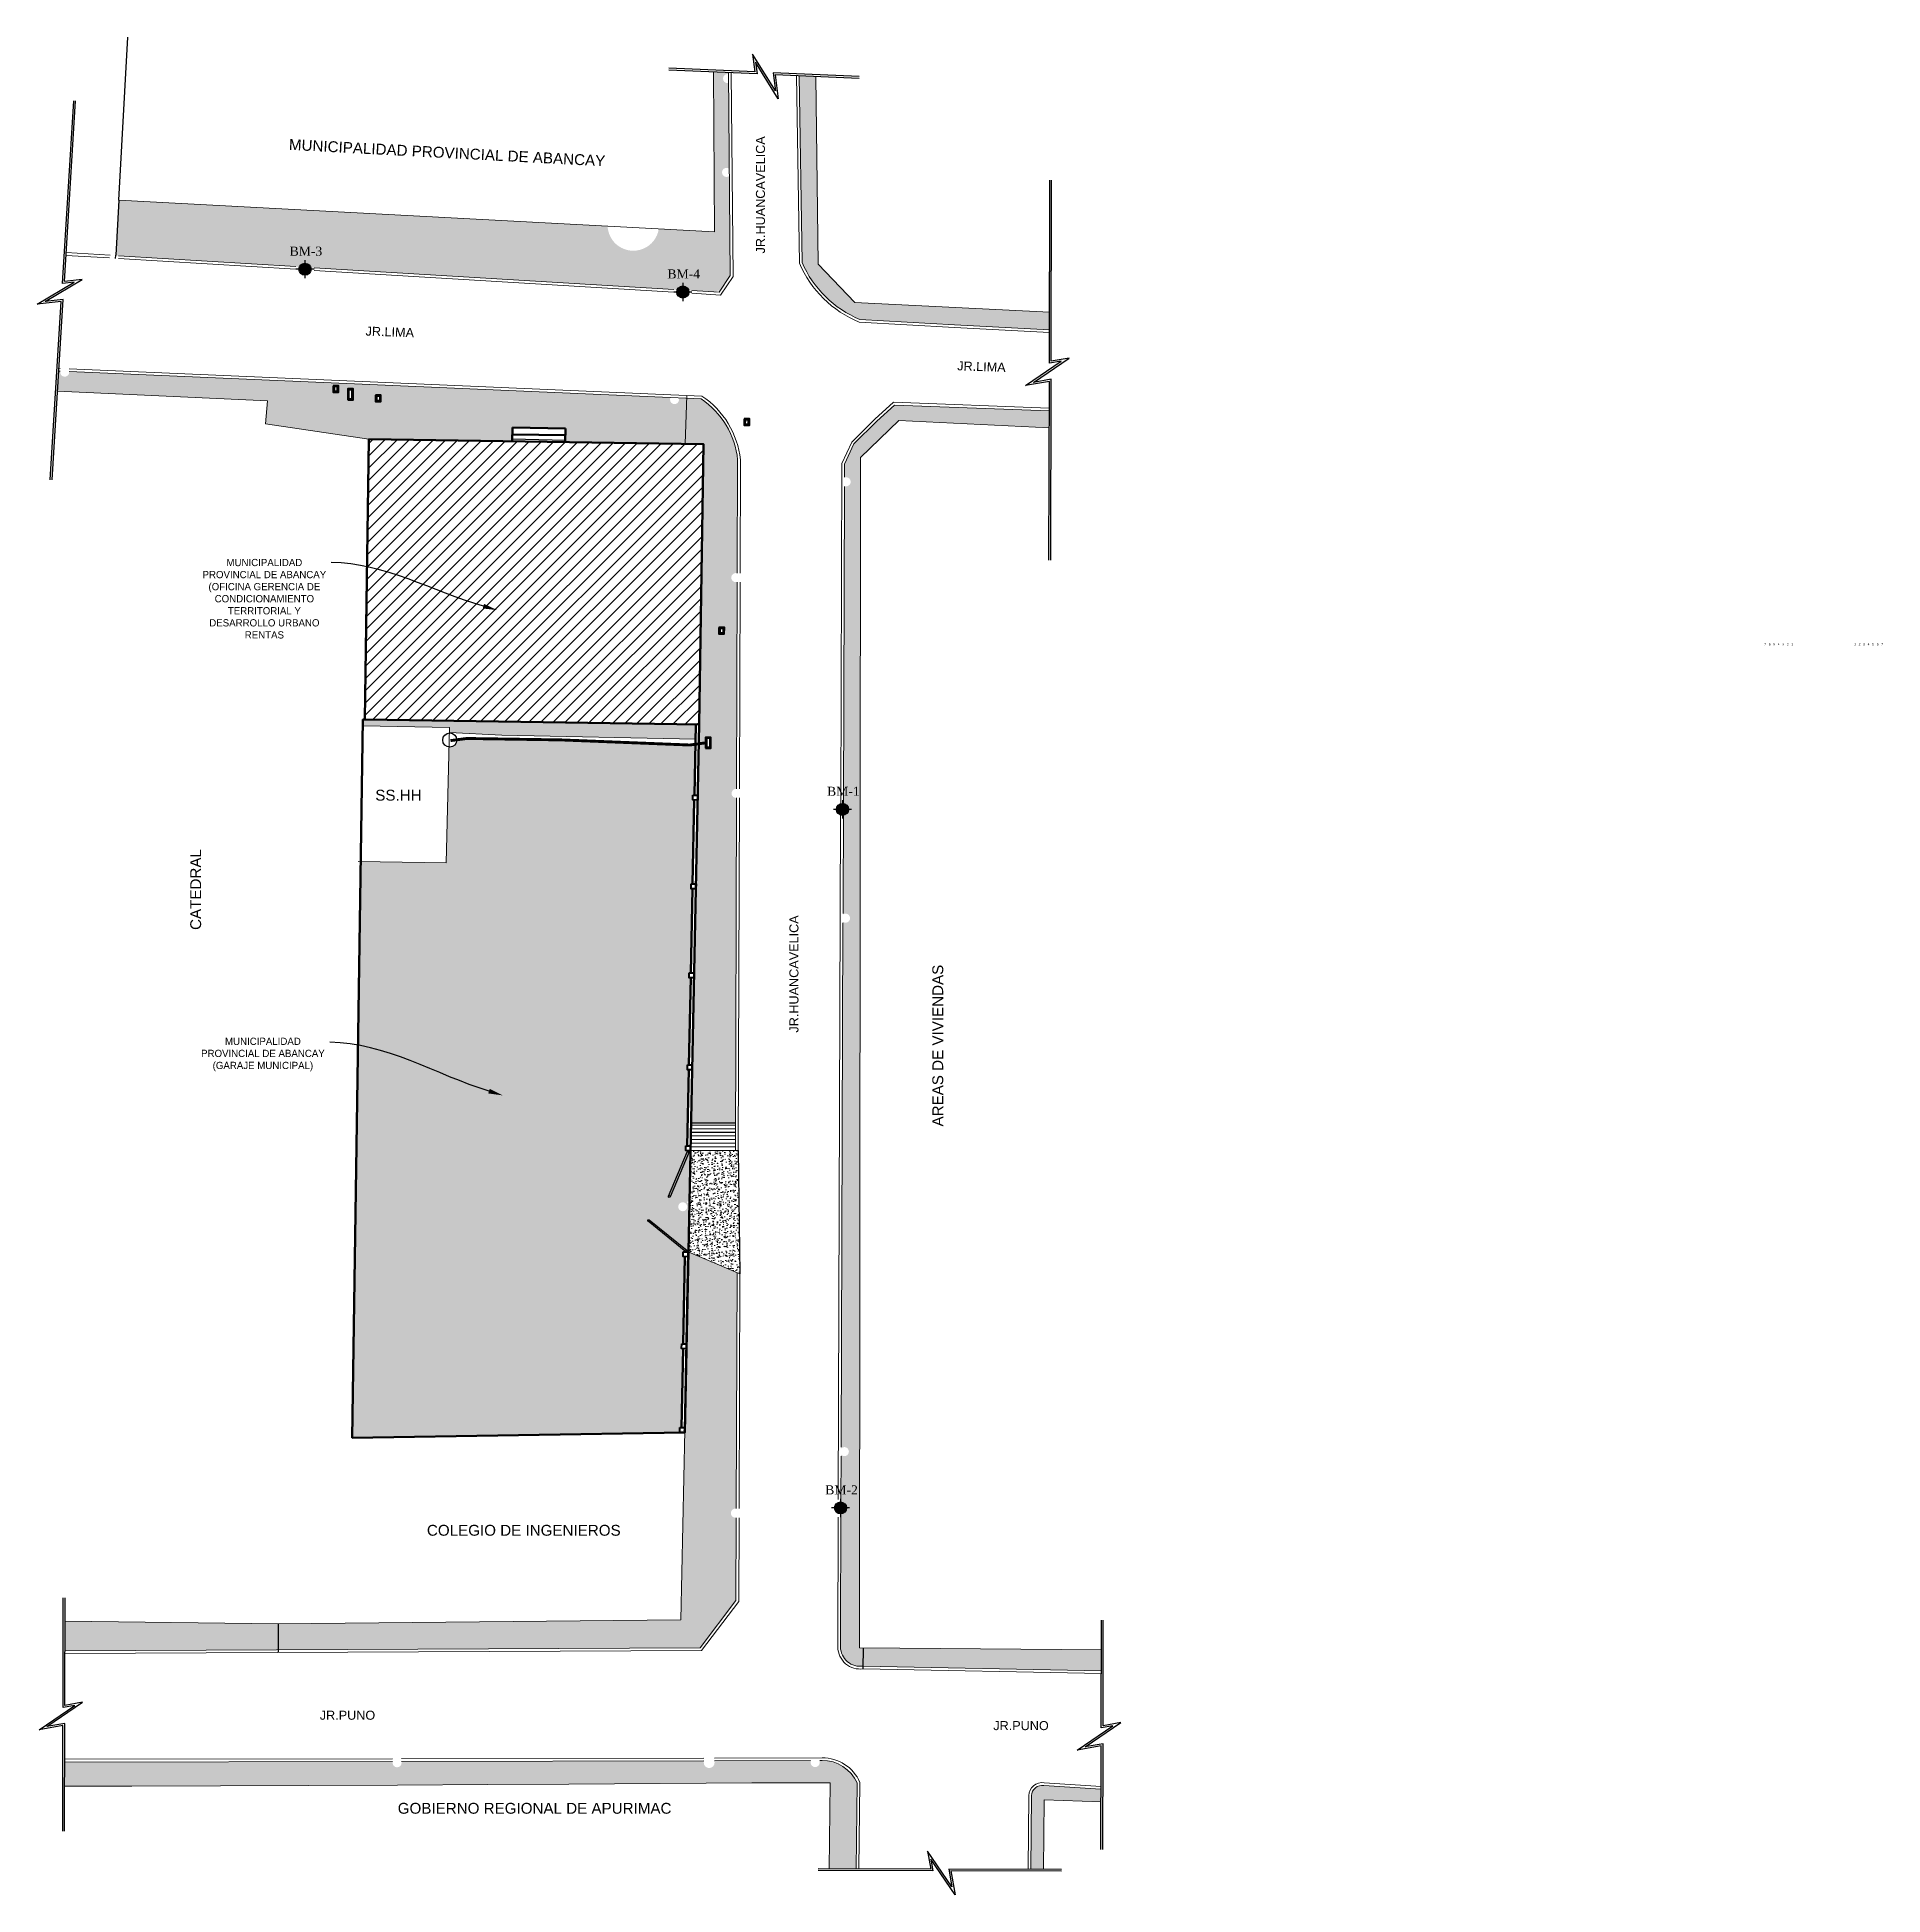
# Model space of a CAD drawing. Header units: metres. Extents: x 728653 to 730306, y 8491233 to 8491524.
# Drawn here: x 729519.7 to 729621.7, y 8491320.8 to 8491423.5 of the extents above; entities that cross this region are included whole.
import ezdxf
from ezdxf import colors
from ezdxf.entities.mleader import LeaderData, LeaderLine
from ezdxf.math import Vec2, Vec3

# ---------------------------------------------------------------- set-up
doc = ezdxf.new("R2010")
doc.units = ezdxf.units.M
for name, color, linetype, lineweight in [('CAJA AGUA', 7, 'Continuous', 40), ('CALLES', 5, 'Continuous', 18), ('COLUMNAS', 5, 'Continuous', 40), ('COTAS @ 0.05', 42, 'Continuous', 5), ('HACH', 7, 'Continuous', 0), ('MUROS', 252, 'Continuous', 50), ('T-CERCOS', 7, 'CERCO', 20), ('TEXTO', 255, 'Continuous', 0), ('TEXTO @ 0.2', 255, 'Continuous', 0)]:
    doc.layers.add(name, color=color, linetype=linetype, lineweight=lineweight)
doc.layers.add('V-NODE-TEXT', color=11, linetype='Continuous')
doc.styles.add('Arial', font='arial.ttf')
doc.styles.get("Standard").update_dxf_attribs({"font": 'arial.ttf'})
doc.styles.add('Titulo', font='BRITANIC.TTF')
doc.linetypes.add('CERCO', pattern='A,0.3,-0.2,["X",Standard,S=0.1,R=0,X=-0.1,Y=-0.06],-0.1', length=0.6000000000000001)
pattern_1 = [(0, (-12.8279999998631, 1.75620000064373), (0, 0.2032), []), (90, (-12.8279999998631, 1.75620000064373), (-0.2032, 0.2032), [0.2032, -0.2032])]
pattern_2 = [(49.99999999999999, (-12.8279999998631, 1.75620000064373), (0.546554006988012, -0.04781725661670926), [0.05715000000000001, -0.62865]), (355, (-12.8279999998631, 1.75620000064373), (-0.105730264274908, 0.5731705357171054), [0.04572, -0.50292175251]), (100.4514447, (-12.7824539788631, 1.75221524014373), (0.4408237412710598, 0.5253532557365853), [0.0485700264, -0.5342707337999999]), (46.18420000000001, (-12.8279999998631, 1.90860000064373), (0.8132371226763897, -0.1261269837981814), [0.085725, -0.942975]), (96.63555760999996, (-12.7602302998631, 1.89808950064373), (0.712212402154509, 0.7422783737931646), [0.07285506942, -0.80140682448]), (351.1841511700001, (-12.8279999998631, 1.90860000064373), (0.7122124021949311, 0.742278373756598), [0.06857990121, -0.75437919576]), (21, (-12.7517999998631, 1.87050000064373), (0.4548431738073975, -0.3067955945612628), [0.05715000000000001, -0.62865]), (326.0000000000001, (-12.7517999998631, 1.87050000064373), (0.1854060850429412, 0.5525638983669579), [0.04572, -0.5029199999999999]), (71.45144499999999, (-12.7138964020631, 1.84493370094373), (0.6402492578361485, 0.2457683066577157), [0.04857002640000001, -0.5342698128]), (37.50000000000001, (-12.8279999998631, 1.75620000064373), (0.00926580975177545, 0.2536651166194593), [0, -0.496824, 0, -0.51054, 0, -0.5048250000000001]), (7.499999999999999, (-12.8279999998631, 1.75620000064373), (0.2004589875309172, 0.3005417244543586), [0, -0.291084, 0, -0.485394, 0, -0.192405]), (327.5, (-12.9979259998631, 1.75620000064373), (0.4067717855006142, -0.01718623197802033), [0, -0.1905, 0, -0.59436, 0, -0.78867]), (317.5, (-13.0741259998631, 1.75620000064373), (0.4443875441580541, 0.07627947309999909), [0, -0.24765, 0, -0.394716, 0, -0.56007])]

msp = doc.modelspace()

# ---------------------------------------------------------------- texts
at = {"layer": 'COTAS @ 0.05', "char_height": 0.125, "attachment_point": 1}
for s, insert in [('7', (729615.1659160345, 8491389.998415234)), ('6', (729615.4159160345, 8491389.998415234)), ('5', (729615.6659160345, 8491389.998415234)), ('4', (729615.9159160345, 8491389.998415234)), ('3', (729616.1659160345, 8491389.998415234)), ('2', (729616.4159160345, 8491389.998415234)), ('1', (729616.6659160345, 8491389.998415234)), ('1', (729620.1372419472, 8491389.998415234)), ('2', (729620.3872419472, 8491389.998415234)), ('3', (729620.6372419472, 8491389.998415234)), ('4', (729620.8872419472, 8491389.998415234)), ('5', (729621.1372419472, 8491389.998415234)), ('6', (729621.3872419472, 8491389.998415234)), ('7', (729621.6372419472, 8491389.998415234))]:
    msp.add_mtext_dynamic_manual_height_columns(s, width=0.08347112015462699, gutter_width=0.625, heights=[0], dxfattribs=dict(at, insert=insert))
at = {"layer": 'TEXTO', "style": 'Arial'}
for s, height, rotation, p in [('JR.HUANCAVELICA', 0.5, 90, (729559.917753283, 8491411.543457743, -2393.5)), ('MUNICIPALIDAD PROVINCIAL DE ABANCAY', 0.6, 357, (729533.5827899264, 8491417.275467664, -2393.5)), ('JR.LIMA', 0.5, 358, (729537.8276017724, 8491407.005061839, 3.5)), ('JR.LIMA', 0.5, 358, (729570.5404673298, 8491405.085317107, -2393.5)), ('CATEDRAL', 0.6, 90, (729528.7406840385, 8491374.13856052, 1)), ('JR.HUANCAVELICA', 0.5, 90, (729561.7675965945, 8491368.46417871)), ('AREAS DE VIVIENDAS', 0.6, 90, (729569.770827813, 8491363.272812016, -2393.5))]:
    msp.add_text(s, height=height, rotation=rotation, dxfattribs=at).set_placement(p)
for s, height, p in [('SS.HH', 0.6, (729538.3704507214, 8491381.290312901)), ('COLEGIO DE INGENIEROS', 0.6, (729541.2264580212, 8491340.643901845, -2393.5)), ('JR.PUNO', 0.5, (729535.3016770392, 8491330.468368584, -2393.5)), ('JR.PUNO', 0.5, (729572.5413598566, 8491329.894806577, -4784.5)), ('GOBIERNO REGIONAL DE APURIMAC', 0.6, (729539.6125969102, 8491325.271729926, -2393.5))]:
    msp.add_text(s, height=height, dxfattribs=at).set_placement(p)

# ---------------------------------------------------------------- blocks, each defined once
blk = doc.blocks.new('*U197', base_point=(729534.4843763601, 8491410.672016803, 2397.286))
at = {"layer": 'V-NODE-TEXT', "color": 7, "linetype": 'ByBlock', "insert": (729533.6343763601, 8491411.922016803, 2397.286), "char_height": 0.5, "attachment_point": 1}
blk.add_mtext('{\\fTimes New Roman|b0|i0|c0|p18;\\C7;BM-3}', dxfattribs=at)
blk = doc.blocks.new('*U198', base_point=(729534.4843763601, 8491410.672016803, 2397.286))
at = {"color": 6, "linetype": 'ByBlock', "lineweight": -2}
blk.add_blockref('*U197', (729534.4843763601, 8491410.672016803, 2397.286), dxfattribs=at)
blk = doc.blocks.new('*U200', base_point=(729555.3736390928, 8491409.412756905, 2397.35))
at = {"layer": 'V-NODE-TEXT', "color": 7, "linetype": 'ByBlock', "insert": (729554.5236390928, 8491410.662756905, 2397.35), "char_height": 0.5, "attachment_point": 1}
blk.add_mtext('{\\fTimes New Roman|b0|i0|c0|p18;\\C7;BM-4}', dxfattribs=at)
blk = doc.blocks.new('*U201', base_point=(729555.3736390928, 8491409.412756905, 2397.35))
at = {"color": 6, "linetype": 'ByBlock', "lineweight": -2}
blk.add_blockref('*U200', (729555.3736390928, 8491409.412756905, 2397.35), dxfattribs=at)
blk = doc.blocks.new('*U203', base_point=(729564.0977776526, 8491342.178273488, 2391.863))
at = {"layer": 'V-NODE-TEXT', "color": 7, "linetype": 'ByBlock', "insert": (729563.2477776526, 8491343.428273488, 2391.863), "char_height": 0.5, "attachment_point": 1}
blk.add_mtext('{\\fTimes New Roman|b0|i0|c0|p18;\\C7;BM-2}', dxfattribs=at)
blk = doc.blocks.new('*U204', base_point=(729564.0977776526, 8491342.178273488, 2391.863))
at = {"color": 6, "linetype": 'ByBlock', "lineweight": -2}
blk.add_blockref('*U203', (729564.0977776526, 8491342.178273488, 2391.863), dxfattribs=at)
blk = doc.blocks.new('*U206', base_point=(729564.2023147538, 8491380.80613671, 2395.023))
at = {"layer": 'V-NODE-TEXT', "color": 7, "linetype": 'ByBlock', "insert": (729563.3523147538, 8491382.05613671, 2395.023), "char_height": 0.5, "attachment_point": 1}
blk.add_mtext('{\\fTimes New Roman|b0|i0|c0|p18;\\C7;BM-1}', dxfattribs=at)
blk = doc.blocks.new('*U207', base_point=(729564.2023147538, 8491380.80613671, 2395.023))
at = {"color": 6, "linetype": 'ByBlock', "lineweight": -2}
blk.add_blockref('*U206', (729564.2023147538, 8491380.80613671, 2395.023), dxfattribs=at)

# ---------------------------------------------------------------- hatches: boundary and pattern name
at = {"true_color": 0xff0000}
h = msp.add_hatch(color=1, dxfattribs=at)
h.dxf.hatch_style = 1
h.paths.add_polyline_path([(729534.8177096935, 8491410.672016803, 0.4142135623730951), (729534.4843763601, 8491411.005350137), (729534.4843763601, 8491410.672016803)])
h.paths.add_polyline_path([(729534.1510430267, 8491410.672016803, 0.4142135623730951), (729534.4843763601, 8491410.33868347), (729534.4843763601, 8491410.672016803)])
at = {"true_color": 0xffffff}
h = msp.add_hatch(color=7, dxfattribs=at)
h.dxf.hatch_style = 1
h.paths.add_polyline_path([(729534.1510430267, 8491410.672016803), (729534.4843763601, 8491410.672016803), (729534.4843763601, 8491411.005350137, 0.4142135623730951)])
h.paths.add_polyline_path([(729534.4843763601, 8491410.33868347, 0.4142135623730951), (729534.8177096935, 8491410.672016803), (729534.4843763601, 8491410.672016803)])
at = {"true_color": 0xff0000}
h = msp.add_hatch(color=1, dxfattribs=at)
h.dxf.hatch_style = 1
h.paths.add_polyline_path([(729555.7069724262, 8491409.412756905, 0.4142135623730951), (729555.3736390928, 8491409.746090239), (729555.3736390928, 8491409.412756905)])
h.paths.add_polyline_path([(729555.0403057594, 8491409.412756905, 0.4142135623730951), (729555.3736390928, 8491409.079423571), (729555.3736390928, 8491409.412756905)])
at = {"true_color": 0xffffff}
h = msp.add_hatch(color=7, dxfattribs=at)
h.dxf.hatch_style = 1
h.paths.add_polyline_path([(729555.0403057594, 8491409.412756905), (729555.3736390928, 8491409.412756905), (729555.3736390928, 8491409.746090239, 0.4142135623730951)])
h.paths.add_polyline_path([(729555.3736390928, 8491409.079423571, 0.4142135623730951), (729555.7069724262, 8491409.412756905), (729555.3736390928, 8491409.412756905)])
at = {"true_color": 0xff0000}
h = msp.add_hatch(color=1, dxfattribs=at)
h.dxf.hatch_style = 1
h.paths.add_polyline_path([(729564.5356480872, 8491380.80613671, 0.4142135623730951), (729564.2023147538, 8491381.139470045), (729564.2023147538, 8491380.80613671)])
h.paths.add_polyline_path([(729563.8689814204, 8491380.80613671, 0.4142135623730951), (729564.2023147538, 8491380.472803377), (729564.2023147538, 8491380.80613671)])
at = {"true_color": 0xffffff}
h = msp.add_hatch(color=7, dxfattribs=at)
h.dxf.hatch_style = 1
h.paths.add_polyline_path([(729563.8689814204, 8491380.80613671), (729564.2023147538, 8491380.80613671), (729564.2023147538, 8491381.139470045, 0.4142135623730951)])
h.paths.add_polyline_path([(729564.2023147538, 8491380.472803377, 0.4142135623730951), (729564.5356480872, 8491380.80613671), (729564.2023147538, 8491380.80613671)])
at = {"true_color": 0xff0000}
h = msp.add_hatch(color=1, dxfattribs=at)
h.dxf.hatch_style = 1
h.paths.add_polyline_path([(729564.4311109859, 8491342.178273488, 0.4142135623730951), (729564.0977776526, 8491342.511606822), (729564.0977776526, 8491342.178273488)])
h.paths.add_polyline_path([(729563.7644443192, 8491342.178273488, 0.4142135623730951), (729564.0977776526, 8491341.844940154), (729564.0977776526, 8491342.178273488)])
at = {"true_color": 0xffffff}
h = msp.add_hatch(color=7, dxfattribs=at)
h.dxf.hatch_style = 1
h.paths.add_polyline_path([(729563.7644443192, 8491342.178273488), (729564.0977776526, 8491342.178273488), (729564.0977776526, 8491342.511606822, 0.4142135623730951)])
h.paths.add_polyline_path([(729564.0977776526, 8491341.844940154, 0.4142135623730951), (729564.4311109859, 8491342.178273488), (729564.0977776526, 8491342.178273488)])
at = {"layer": 'HACH'}
h = msp.add_hatch(dxfattribs=at)
h.set_pattern_fill('AR-CONC', color=9, scale=0.003)
h.set_pattern_definition(pattern_2)
edge = h.paths.add_edge_path()
edge.add_line((729562.7363654884, 8491421.330677742), (729561.8087488028, 8491421.371288277))
edge.add_line((729561.8087488028, 8491421.371288277), (729561.9699624401, 8491411.04894449))
edge.add_arc((729567.4314169773, 8491413.383658418), 5.939560151199589, 203.1461943941389, 247.5442855875268)
edge.add_line((729565.1626877922, 8491407.894465156), (729570.4024991882, 8491407.594267787))
edge.add_line((729570.4024991882, 8491407.594267787), (729575.6468578413, 8491407.321762761))
edge.add_line((729575.6468578413, 8491407.321762761), (729575.6490085428, 8491408.293002693))
edge.add_line((729575.6490085428, 8491408.293002693), (729564.8902907836, 8491408.8268828))
edge.add_line((729564.8902907836, 8491408.8268828), (729562.8643392279, 8491410.948494691))
edge.add_line((729562.8643392279, 8491410.948494691), (729562.7363654884, 8491421.330677742))
h.paths.add_polyline_path([(729547.3339599308, 8491413.258780237), (729524.1913721685, 8491414.487624912), (729524.0246555954, 8491411.422817055), (729533.9847006948, 8491410.819037396), (729547.3263501079, 8491410.010264298)])
edge = h.paths.add_edge_path()
edge.add_arc((729557.792290194, 8491416.026417306), 0.2500000006391422, 180.0000004268868, 310.1578112166764, ccw=False)
edge.add_arc((729557.7922901921, 8491416.026417306), 0.2499999987194315, 50.81208754718642, 180.0000004268868, ccw=False)
edge.add_line((729557.9502566414, 8491416.220186757), (729557.9100404109, 8491420.971534401))
edge.add_arc((729557.8497378601, 8491421.214152625), 0.2500000001594279, 180, 283.95797852447333, ccw=False)
edge.add_arc((729557.8497378622, 8491421.214152621), 0.2500000022118911, 77.01192175692228, 179.9999991462264, ccw=False)
edge.add_line((729557.9059249399, 8491421.457756836), (729557.9052103424, 8491421.542182982))
edge.add_line((729557.9052103424, 8491421.542182982), (729557.0680362573, 8491421.57883399))
edge.add_line((729557.0680362573, 8491421.57883399), (729557.1250087091, 8491412.73888686))
edge.add_line((729557.1250087091, 8491412.73888686), (729554.0468685203, 8491412.902332548))
edge.add_arc((729552.6385491799, 8491413.120186875), 1.425069778032812, 234.6088859638019, 351.2065568690451, ccw=False)
edge.add_arc((729552.6385491777, 8491413.12018687), 1.425069773814534, 181.7156249313457, 234.6088859495551, ccw=False)
edge.add_line((729551.2141182158, 8491413.07752195), (729548.0640658741, 8491413.220012456))
edge.add_line((729548.0640658741, 8491413.220012456), (729547.3338731222, 8491413.221722972))
edge.add_line((729547.3338731222, 8491413.221722972), (729547.3263501079, 8491410.010264298))
edge.add_line((729547.3263501079, 8491410.010264298), (729555.0659982533, 8491409.541085487))
edge.add_arc((729555.3736390925, 8491409.4127569), 0.3333333353230547, 15.704786660241382, 157.35714369117, ccw=False)
edge.add_line((729555.6945288065, 8491409.502983857), (729555.8738160492, 8491409.492115432))
edge.add_line((729555.8738160492, 8491409.492115432), (729557.1875930943, 8491409.412474042))
edge.add_arc((729557.3752776674, 8491409.247324113), 0.2499999960706883, 75.92148825666641, 138.6543726145249, ccw=False)
edge.add_line((729557.4360904797, 8491409.489814937), (729558.0001711705, 8491410.32303337))
edge.add_line((729558.0001711705, 8491410.32303337), (729557.9535139705, 8491415.835349532))
edge = h.paths.add_edge_path()
edge.add_line((729547.3120431893, 8491403.902861604), (729521.445270475, 8491405.018891085))
edge.add_arc((729521.1987337769, 8491404.977422327), 0.2500000027990668, 0, 9.548070542790299, ccw=False)
edge.add_arc((729521.1987337797, 8491404.977422327), 0.25, -180, 0, ccw=False)
edge.add_arc((729521.1987337795, 8491404.977422325), 0.2499999997671694, 165.5109071833784, 179.9999995731132, ccw=False)
edge.add_line((729520.9566849577, 8491405.03997125), (729520.8736738417, 8491405.043552788))
edge.add_line((729520.8736738417, 8491405.043552788), (729520.8050233037, 8491403.930065578))
edge.add_line((729520.8050233037, 8491403.930065578), (729532.4082407804, 8491403.387596298))
edge.add_line((729532.4082407804, 8491403.387596298), (729532.3008003173, 8491402.122831907))
edge.add_line((729532.3008003173, 8491402.122831907), (729538.0210724886, 8491401.27110754))
edge.add_line((729538.0210724886, 8491401.27110754), (729545.9370190812, 8491401.152608573))
edge.add_line((729545.9370190812, 8491401.152608573), (729545.9483947427, 8491401.912523434))
edge.add_line((729545.9483947427, 8491401.912523434), (729547.3059085514, 8491401.892201923))
edge.add_line((729547.3059085514, 8491401.892201923), (729547.3120431893, 8491403.902861604))
h.paths.add_polyline_path([(729538.6831966144, 8491403.36070109), (729538.3831973498, 8491403.361365406), (729538.3839723836, 8491403.711364547), (729538.6839716481, 8491403.71070023)], flags=16)
h.paths.add_polyline_path([(729538.6338610515, 8491403.660811072), (729538.633307456, 8491403.410811687), (729538.4333079464, 8491403.411254564), (729538.4338615419, 8491403.66125395)], flags=0)
h.paths.add_polyline_path([(729537.1453974595, 8491403.453106584), (729536.845398195, 8491403.453770898), (729536.8467268242, 8491404.053769426), (729537.1467260887, 8491404.053105112)], flags=16)
h.paths.add_polyline_path([(729537.0955083012, 8491403.503217181), (729536.8955087916, 8491403.503660059), (729536.8966159825, 8491404.003658831), (729537.0966154921, 8491404.003215954)], flags=0)
h.paths.add_polyline_path([(729536.3393471936, 8491403.882892543), (729536.0393479291, 8491403.883556858), (729536.0401229628, 8491404.233555999), (729536.3401222273, 8491404.232891684)], flags=16)
h.paths.add_polyline_path([(729536.2894580353, 8491403.93300314), (729536.0894585256, 8491403.933446016), (729536.0900121211, 8491404.183445401), (729536.2900116307, 8491404.183002526)], flags=0)
edge = h.paths.add_edge_path()
edge.add_line((729555.5918756602, 8491403.54562581), (729555.1443539867, 8491403.564934263))
edge.add_arc((729554.9161295249, 8491403.462887248), 0.2499999964444499, -4.2688691337389173e-07, 24.091062639765426, ccw=False)
edge.add_arc((729554.9161295218, 8491403.462887246), 0.25, -180, 0, ccw=False)
edge.add_arc((729554.9161295237, 8491403.462887246), 0.2500000018626451, 150.9679154125937, 180, ccw=False)
edge.add_line((729554.6975425006, 8491403.584212076), (729547.3120431893, 8491403.902861604))
edge.add_line((729547.3120431893, 8491403.902861604), (729547.3059085514, 8491401.892201923))
edge.add_line((729547.3059085514, 8491401.892201923), (729548.8888577812, 8491401.868505724))
edge.add_line((729548.8888577812, 8491401.868505724), (729548.8774821198, 8491401.108590864))
edge.add_line((729548.8774821198, 8491401.108590864), (729555.5073150152, 8491401.021716554))
edge.add_line((729555.5073150152, 8491401.021716554), (729555.5918756602, 8491403.54562581))
h = msp.add_hatch(dxfattribs=at)
h.set_pattern_fill('AR-B816', color=256, scale=0.001)
h.set_pattern_definition(pattern_1)
h.paths.add_polyline_path([(729558.3866780091, 8491393.383168273, -0.5162690484364277), (729558.054363998, 8491393.619228441, -0.5181919241878596), (729558.3881089252, 8491393.854784777), (729558.4071418672, 8491400.12786349, 0.2207439462301544), (729556.3861342778, 8491403.511357289), (729555.5918756602, 8491403.54562581), (729555.5073150152, 8491401.021716554), (729556.5190000001, 8491400.9942), (729556.2869963892, 8491385.495936397), (729556.2651516958, 8491384.433534963), (729556.6284386107, 8491384.483201532), (729556.6291133675, 8491384.787916431), (729556.9291126321, 8491384.787252117), (729556.9277840029, 8491384.187253589), (729556.6277847383, 8491384.187917903), (729556.6284386107, 8491384.483201532), (729556.2651516958, 8491384.433534963), (729556.204022381, 8491381.46055334), (729556.2017159122, 8491381.321031678), (729556.201153779, 8491381.321040887), (729556.1029589216, 8491376.545402432), (729556.1007342037, 8491376.410826), (729556.1001919948, 8491376.41083488), (729556.0018395282, 8491371.627531217), (729555.9996148103, 8491371.492954787), (729555.9990726016, 8491371.492963668), (729555.8972458305, 8491366.540689632), (729555.895021113, 8491366.406113222), (729555.8944789043, 8491366.406122103), (729555.8337000967, 8491363.45018716), (729558.2958869435, 8491363.459286738), (729558.3504446489, 8491381.440993441, -0.4501298365699599), (729558.0702556922, 8491381.689164001, -0.4519554891994804), (729558.3519500114, 8491381.937146803)])
h.paths.add_polyline_path([(729557.6697992616, 8491390.515626008), (729557.3697999971, 8491390.516290322), (729557.3705750308, 8491390.866289465), (729557.6705742953, 8491390.86562515)], flags=16)
h.paths.add_polyline_path([(729557.6199101033, 8491390.565736603), (729557.4199105937, 8491390.56617948), (729557.4204641891, 8491390.816178866), (729557.6204636988, 8491390.815735988)], flags=0)
h = msp.add_hatch(dxfattribs=at)
h.set_pattern_fill('AR-B816', color=256, scale=0.001)
h.set_pattern_definition(pattern_1)
h.paths.add_polyline_path([(729565.1974042933, 8491400.263980908), (729567.3209430099, 8491402.311283601), (729575.6348595244, 8491401.903416831), (729575.6369316085, 8491402.839153755), (729567.0756540365, 8491403.16274764), (729566.0958193117, 8491402.273498142), (729564.8372980932, 8491401.017913345), (729564.3185313024, 8491399.88919046), (729564.3159708712, 8491399.150804743, -0.5267923402412314), (729564.6560501467, 8491398.917597273, -0.5290093097320829), (729564.3143557135, 8491398.685020123), (729564.2535009411, 8491381.13551656, -0.3697465212635742), (729564.5356480872, 8491380.80613671, -0.3717186153821067), (729564.2512154182, 8491380.476409798), (729564.2322183412, 8491374.99796894, -0.5992879893094292), (729564.6210564843, 8491374.790065188, -0.6016469251696271), (729564.2307798405, 8491374.583129296), (729564.1298243462, 8491345.469244897, -0.6702536605772514), (729564.5576115389, 8491345.293484509, -0.672769273336761), (729564.1286097006, 8491345.118961325), (729564.1200248813, 8491342.643242322), (729564.1195659493, 8491342.510893963, -0.3951821841845995), (729564.4311109859, 8491342.178273488, -0.3971881220550397), (729564.1172586592, 8491341.845509905), (729564.0917583848, 8491334.49165519, 0.4566055611790909), (729565.3563300753, 8491333.435362674), (729565.3645879563, 8491334.442180349), (729565.1526534227, 8491334.443918629)])
h.paths.add_polyline_path([(729563.1105209835, 8491342.6435763), (729565.1243998588, 8491342.6435763), (729565.1243998588, 8491343.711168224), (729563.1105209835, 8491343.711168224)], flags=9)
h.paths.add_polyline_path([(729563.2150580847, 8491381.271439523), (729565.22893696, 8491381.271439523), (729565.22893696, 8491382.339031447), (729563.2150580847, 8491382.339031447)], flags=9)
h = msp.add_hatch(dxfattribs=at)
h.set_pattern_fill('ANSI31', color=256, scale=0.15)
h.set_pattern_definition([(45, (0, 0), (-0.3367596045400932, 0.3367596045400932), [])])
h.paths.add_polyline_path([(729556.5190000001, 8491400.9942), (729538.0210724886, 8491401.27110754), (729537.7890688778, 8491385.772843946), (729556.2869963894, 8491385.49593641)])
h = msp.add_hatch(dxfattribs=at)
h.set_pattern_fill('AR-CONC', color=9, scale=0.003)
h.set_pattern_definition(pattern_2)
h.paths.add_polyline_path([(729556.0970147059, 8491385.49878037), (729547.2692402067, 8491385.63092908), (729547.2674619743, 8491384.871829096), (729556.0803154394, 8491384.68662318)])
h.paths.add_polyline_path([(729547.2692402067, 8491385.63092908), (729537.7890688778, 8491385.772843946), (729537.6890800808, 8491385.774340743), (729537.6839395126, 8491385.43094143), (729542.4782773994, 8491385.329253117), (729542.4716139038, 8491385.054679254), (729545.3623602152, 8491384.911865631), (729547.2674619743, 8491384.871829096)])
h = msp.add_hatch(dxfattribs=at)
h.set_pattern_fill('DOTS', color=9, scale=0.25)
h.set_pattern_definition([(0, (-12.8279999998631, 1.75620000064373), (0.1984375, 0.396875), [0, -0.396875])])
h.paths.add_polyline_path([(729547.2669833461, 8491384.6675101), (729543.4360000001, 8491384.726200001), (729542.8813864345, 8491384.654071651, -0.4558277874321096), (729542.4521133472, 8491384.251145585), (729542.2967097978, 8491377.847636836), (729537.5715625843, 8491377.923958207), (729537.0945521041, 8491346.058790432), (729547.1769198076, 8491346.220775755)])
h.paths.add_polyline_path([(729555.9102158223, 8491376.413946858), (729555.8307709415, 8491376.415248234), (729555.8352203812, 8491376.684401039), (729555.9157496744, 8491376.683081904), (729556.0111776064, 8491381.324152865), (729555.9317526502, 8491381.325453915), (729555.9362020898, 8491381.594606718), (729556.0167114587, 8491381.59328791), (729556.0745758137, 8491384.407480486), (729555.7580000001, 8491384.3642), (729548.6580000002, 8491384.646200001), (729547.2669833461, 8491384.6675101), (729547.1769198076, 8491346.220775755), (729555.2117678061, 8491346.349865219), (729555.216362183, 8491346.627785485), (729555.2977367176, 8491346.626452504), (729555.3873908335, 8491350.986717943), (729555.3079459526, 8491350.98801932), (729555.3123953923, 8491351.257172124), (729555.3929246857, 8491351.25585299), (729555.4919632875, 8491356.072526354), (729555.3972291396, 8491356.074078182), (729555.4016785792, 8491356.343230987), (729555.6716418369, 8491356.33880877), (729555.7189821856, 8491358.833623698), (729555.6212083893, 8491358.833623698, -1), (729555.1212083893, 8491358.833623698, -1), (729555.6212083893, 8491358.833623698), (729555.7189821856, 8491358.833623698), (729555.7112618324, 8491359.08575934, -0.9905581058724036), (729555.6112708317, 8491359.086707944, -1.009531893254541), (729555.7112618324, 8491359.08575934), (729555.777762299, 8491361.931276629), (729555.5330394652, 8491361.935285404), (729555.5374889048, 8491362.204438208), (729555.6180181982, 8491362.203119073), (729555.7045027317, 8491366.40923408), (729555.625057851, 8491366.410535457), (729555.6295072905, 8491366.679688262), (729555.710036584, 8491366.678369127), (729555.8090964289, 8491371.496075645), (729555.7296515482, 8491371.497377021), (729555.7341009878, 8491371.766529826), (729555.8146302812, 8491371.765210692)])
h.paths.add_polyline_path([(729554.6763855072, 8491359.402349826, -1), (729554.5763855071, 8491359.402349826, -1)], flags=16)
h.paths.add_polyline_path([(729555.6706803134, 8491356.390764149, -1), (729555.5706803133, 8491356.390764149, -1)], flags=16)
h.paths.add_polyline_path([(729552.5087083448, 8491358.571123699), (729554.8087083448, 8491358.571123699), (729554.8087083448, 8491359.0961237), (729552.5087083448, 8491359.0961237)], flags=24)
h = msp.add_hatch(dxfattribs=at)
h.set_pattern_fill('AR-CONC', color=9, scale=0.003)
h.set_pattern_definition(pattern_2)
h.paths.add_polyline_path([(729558.4413175347, 8491361.947438518), (729555.8030138224, 8491361.93153433), (729555.8030027272, 8491361.930863168), (729555.8024605185, 8491361.93087205), (729555.6873397791, 8491356.33205513), (729558.5304255461, 8491355.121633466)])
h = msp.add_hatch(dxfattribs=at)
h.set_pattern_fill('AR-B816', color=256, scale=0.001)
h.set_pattern_definition(pattern_1)
h.paths.add_polyline_path([(729558.3312423077, 8491341.646135055, -0.4740797010154166), (729558.0315768316, 8491341.891152075, -0.47631664911595), (729558.3330294638, 8491342.13580004), (729558.3806572651, 8491355.185396148), (729555.6873397791, 8491356.33205513), (729555.5801339323, 8491351.11817349), (729555.5779092149, 8491350.983597085), (729555.5773670061, 8491350.983605966), (729555.4821791247, 8491346.3542097), (729555.2730545858, 8491335.990799628), (729547.1527730926, 8491335.912915895), (729547.149234716, 8491334.402437525), (729556.3286403941, 8491334.4459405), (729558.3144986295, 8491337.05851541)])
h.paths.add_polyline_path([(729547.1527730926, 8491335.912915895), (729532.9955268209, 8491335.77713006), (729533.0023594924, 8491334.335392753), (729547.149234716, 8491334.402437525)])
h = msp.add_hatch(dxfattribs=at)
h.set_pattern_fill('AR-CONC', color=9, scale=0.003)
h.set_pattern_definition(pattern_2)
h.paths.add_polyline_path([(729547.1346607815, 8491328.181049855), (729539.8140193609, 8491328.166595126, -0.07955124965383427), (729539.8265174768, 8491328.088538382, -1), (729539.3265174768, 8491328.088538382, -0.07855782238524678), (729539.3387091971, 8491328.165656617), (729521.1978938452, 8491328.129837269), (729521.1949322745, 8491326.792415235), (729524.9026016751, 8491326.788028847), (729539.6027782152, 8491326.851477198), (729544.5948611946, 8491326.883422896), (729547.1316449939, 8491326.893656693)])
h.paths.add_polyline_path([(729563.0714674311, 8491328.21251735), (729562.9151634476, 8491328.212208726, -0.1187682805324644), (729562.9425958795, 8491328.098350579, -1), (729562.4425958795, 8491328.098350579, -0.1177672142238992), (729562.469580419, 8491328.211328914), (729557.1133044517, 8491328.200752856, -0.08793756574055937), (729557.1315799466, 8491328.097644646, -1), (729556.5315799465, 8491328.097644646, -0.08694276010078249), (729556.549450462, 8491328.199639518), (729547.1346607815, 8491328.181049855), (729547.1316449939, 8491326.893656693), (729549.0759122109, 8491326.901500184), (729559.1830911542, 8491326.971119199), (729563.5161381047, 8491326.987524217), (729563.4673579307, 8491322.225151049), (729564.9611888692, 8491322.221843129), (729565.009858336, 8491326.97340803, 0.3006897602135125)])
h.paths.add_polyline_path([(729578.5020152681, 8491326.63564504), (729575.3404816756, 8491326.831107477, 0.4662756620811), (729574.6590811823, 8491326.266756907), (729574.6174308031, 8491322.200460467), (729575.3166988211, 8491322.198912017), (729575.3560762684, 8491326.043303758), (729578.5004668748, 8491325.936402766)])
h.paths.add_polyline_path([(729578.5190630457, 8491334.334287835), (729565.3645879563, 8491334.442180349), (729565.35631458, 8491333.433473455), (729578.5164766817, 8491333.166306134)])
h.paths.add_polyline_path([(729532.9955268209, 8491335.77713006), (729521.2151580305, 8491335.92620815), (729521.2115116109, 8491334.279513648), (729533.0023594924, 8491334.335392753)])

# ---------------------------------------------------------------- linework, layer by layer
for p, q in [((729524.1913721685, 8491414.487624912), (729524.6818671606, 8491423.504562322)), ((729524.0156465126, 8491411.257200003), (729524.0256543929, 8491411.441178294)), ((729558.2931217909, 8491362.54791843), (729555.8148132481, 8491362.531638443)), ((729558.2937286295, 8491362.747926733), (729555.8189262161, 8491362.731669776)), ((729558.2943354681, 8491362.947935034), (729555.8230391842, 8491362.93170111)), ((729558.2949423067, 8491363.147943337), (729555.8271521522, 8491363.131732445)), ((729558.2955491453, 8491363.34795164), (729555.8312651203, 8491363.33176378)), ((729558.2958869435, 8491363.459286738), (729555.8337000967, 8491363.45018716)), ((729558.4413005845, 8491361.947438415), (729555.7777636857, 8491361.931382118)), ((729558.2919081136, 8491362.147901827), (729555.8063207305, 8491362.131574024)), ((729558.2925149521, 8491362.347910129), (729555.8107002801, 8491362.331607113)), ((729555.4042713611, 8491346.46708381), (729555.4042743806, 8491346.467257861))]:
    msp.add_line(p, q)
for points in [[(729565.1263588883, 8491421.226045184), (729560.4791368294, 8491421.429497937), (729560.6543878493, 8491420.097116664), (729559.3945269154, 8491422.123774786), (729559.4800937733, 8491421.473235475), (729554.5989012085, 8491421.686931327)], [(729565.1265805177, 8491421.326131267), (729560.3644492682, 8491421.53461468), (729560.494858206, 8491420.543154389), (729559.2349972741, 8491422.569812512), (729559.3654062122, 8491421.57835222), (729554.6032749626, 8491421.786835635)], [(729520.402400097, 8491399.024704993), (729521.0104343628, 8491408.88680365), (729519.67514119, 8491408.735327842), (729521.7239322092, 8491409.958867004), (729521.0719711562, 8491409.884908466), (729521.6946727608, 8491419.984906122)], [(729520.5022105786, 8491399.018551312), (729521.1175785138, 8491408.999599472), (729520.123951401, 8491408.8868823), (729522.1727424201, 8491410.110421458), (729521.179115307, 8491409.997704286), (729521.7944832422, 8491419.978752442)], [(729575.6186611365, 8491394.588351846), (729575.6405410568, 8491404.46915226), (729574.3165863461, 8491404.238725044), (729576.2891804515, 8491405.581656618), (729575.6427554385, 8491405.46914981), (729575.6651631582, 8491415.588300359)], [(729575.7186608913, 8491394.588130409), (729575.7408047112, 8491404.58810589), (729574.7556148493, 8491404.41663888), (729576.7282089549, 8491405.759570451), (729575.7430190931, 8491405.58810344), (729575.765162913, 8491415.588078922)], [(729524.1913721685, 8491414.487624912), (729524.0256543941, 8491411.441178313)], [(729548.8800219294, 8491401.201970551), (729545.9405362117, 8491401.281920848)], [(729554.5803514838, 8491359.421865685), (729555.6367622624, 8491361.901945543)], [(729555.7292503073, 8491361.86391974), (729554.6721355544, 8491359.382177241)], [(729555.7777590276, 8491361.931136642), (729555.671641836, 8491356.338808721)], [(729558.4413037814, 8491361.948492043), (729558.5304255461, 8491355.121633466)], [(729555.5496383467, 8491356.333279207), (729553.45304343, 8491358.028600328)], [(729553.5093384943, 8491358.110863693), (729555.6124967978, 8491356.411053335)], [(729521.0894280341, 8491324.306854125), (729521.1023519866, 8491330.14320973), (729519.778397276, 8491329.91278251), (729521.7509913815, 8491331.255714087), (729521.1045663684, 8491331.143207278), (729521.1180181204, 8491337.217913017)], [(729521.189427789, 8491324.306632686), (729521.2026156412, 8491330.262163358), (729520.2174257792, 8491330.090696346), (729522.1900198847, 8491331.433627918), (729521.2048300229, 8491331.262160907), (729521.2180178752, 8491337.217691578)], [(729532.9955268209, 8491335.77713006), (729533.0030703633, 8491334.185394438)], [(729578.4946318283, 8491323.301341483), (729578.5072918809, 8491329.018522019), (729577.1833371704, 8491328.7880948), (729579.1559312758, 8491330.131026374), (729578.5095062627, 8491330.018519567), (729578.522694115, 8491335.974050239)], [(729578.5946315831, 8491323.301120045), (729578.6075555355, 8491329.137475647), (729577.6223656735, 8491328.966008635), (729579.5949597791, 8491330.30894021), (729578.6097699173, 8491330.137473196), (729578.6226938698, 8491335.9738288)], [(729565.355084237, 8491333.283467526), (729565.3645879563, 8491334.44218035)], [(729576.3039391874, 8491322.09672564), (729570.2006059659, 8491322.110240785), (729570.4310331837, 8491320.786286075), (729569.088101609, 8491322.75888018), (729569.2006084176, 8491322.112455165), (729562.8589250612, 8491322.126498109)], [(729576.3041606256, 8491322.196725395), (729570.0816523366, 8491322.210504439), (729570.2531193489, 8491321.225314576), (729568.9101877761, 8491323.197908683), (729569.0816547883, 8491322.21271882), (729562.8591464993, 8491322.226497864)]]:
    msp.add_lwpolyline(points)
at = {"flags": 128}
for points, elevation in [([(729534.4843763601, 8491411.172016803), (729534.4843763601, 8491410.172016803)], 2397.286), ([(729534.9843763601, 8491410.672016803), (729533.9843763601, 8491410.672016803)], 2397.286), ([(729555.3736390928, 8491409.912756905), (729555.3736390928, 8491408.912756905)], 2397.35), ([(729555.8736390928, 8491409.412756905), (729554.8736390928, 8491409.412756905)], 2397.35), ([(729564.2023147538, 8491381.30613671), (729564.2023147538, 8491380.30613671)], 2395.023), ([(729564.7023147538, 8491380.80613671), (729563.7023147538, 8491380.80613671)], 2395.023), ([(729564.5977776526, 8491342.178273488), (729563.5977776526, 8491342.178273488)], 2391.863), ([(729564.0977776526, 8491342.678273488), (729564.0977776526, 8491341.678273488)], 2391.863)]:
    msp.add_lwpolyline(points, dxfattribs=dict(at, elevation=elevation))
for centre, radius in [((729534.4843763601, 8491410.672016803, 2397.286), 0.3333333333333333), ((729555.3736390928, 8491409.412756905, 2397.35), 0.3333333333333333), ((729542.4916802094, 8491384.63912597, 2394.924), 0.3899927118327469), ((729564.2023147538, 8491380.80613671, 2395.023), 0.3333333333333333), ((729555.6830062845, 8491361.882932642), 0.05), ((729554.6263855072, 8491359.402349826), 0.05), ((729553.4844817993, 8491358.067480002), 0.05), ((729555.5810675713, 8491356.372166272), 0.05), ((729564.0977776526, 8491342.178273488, 2391.863), 0.3333333333333333)]:
    msp.add_circle(centre, radius)
at = {"layer": 'CAJA AGUA'}
for points in [[(729536.0401229628, 8491404.233555999), (729536.0393479291, 8491403.883556858), (729536.3393471936, 8491403.882892543), (729536.3401222273, 8491404.232891684)], [(729536.0900121211, 8491404.183445401), (729536.0894585256, 8491403.933446016), (729536.2894580353, 8491403.93300314), (729536.2900116307, 8491404.183002526)], [(729536.845398195, 8491403.453770898), (729537.1453974595, 8491403.453106584), (729537.1467260887, 8491404.053105112), (729536.8467268242, 8491404.053769426)], [(729536.8955087916, 8491403.503660059), (729537.0955083012, 8491403.503217181), (729537.0966154921, 8491404.003215954), (729536.8966159825, 8491404.003658831)], [(729538.3839723836, 8491403.711364547), (729538.3831973498, 8491403.361365406), (729538.6831966144, 8491403.36070109), (729538.6839716481, 8491403.71070023)], [(729538.4338615419, 8491403.66125395), (729538.4333079464, 8491403.411254564), (729538.633307456, 8491403.410811687), (729538.6338610515, 8491403.660811072)], [(729558.7631234332, 8491402.402234111), (729558.7623483995, 8491402.05223497), (729559.062347664, 8491402.051570656), (729559.0631226978, 8491402.401569797)], [(729558.8130125916, 8491402.352123514), (729558.8124589961, 8491402.102124128), (729559.0124585057, 8491402.101681253), (729559.0130121012, 8491402.351680638)], [(729557.3705750308, 8491390.866289465), (729557.3697999971, 8491390.516290322), (729557.6697992616, 8491390.515626008), (729557.6705742953, 8491390.86562515)], [(729557.4204641891, 8491390.816178866), (729557.4199105937, 8491390.56617948), (729557.6199101033, 8491390.565736603), (729557.6204636988, 8491390.815735988)], [(729556.6277847383, 8491384.187917903), (729556.9277840029, 8491384.187253589), (729556.9291126321, 8491384.787252117), (729556.6291133675, 8491384.787916431)], [(729556.6778953349, 8491384.237807062), (729556.8778948445, 8491384.237364186), (729556.8790020355, 8491384.737362958), (729556.6790025259, 8491384.737805834)]]:
    msp.add_lwpolyline(points, close=True, dxfattribs=at)
at = {"layer": 'CALLES'}
for points in [[(729557.0680362573, 8491421.57883399), (729557.1250087091, 8491412.73888686), (729524.1913721685, 8491414.487624912)], [(729558.0552713217, 8491421.535613399), (729558.150561016, 8491410.277609862), (729557.4522752658, 8491409.246153602), (729555.873483326, 8491409.341860244)], [(729557.9052103424, 8491421.542182982), (729558.0001711705, 8491410.32303337), (729557.3759993978, 8491409.40105282), (729555.8738160492, 8491409.492115432)], [(729575.6490085428, 8491408.293002693), (729564.8902907836, 8491408.8268828), (729562.8643392279, 8491410.948494691), (729562.7363654884, 8491421.330677744)], [(729523.6785005768, 8491411.293525675), (729521.2680164846, 8491411.439649638)], [(729523.7182268822, 8491411.441392817), (729521.2770928488, 8491411.589374784)], [(729533.9847006948, 8491410.819037396), (729524.1785005768, 8491411.413490945)], [(729533.9843679715, 8491410.668782208), (729524.1785005768, 8491411.263215588)], [(729554.8860782322, 8491409.55199227), (729534.9843763601, 8491410.758436885)], [(729554.8736150932, 8491409.40247243), (729534.9842362045, 8491410.608170023)], [(729520.9487337797, 8491405.040314306), (729520.8764401546, 8491405.043433435)], [(729520.9487337797, 8491405.190453855), (729520.8829059333, 8491405.193294017)], [(729538.0210724886, 8491401.27110754), (729532.3008003173, 8491402.122831907), (729532.4082407804, 8491403.387596298), (729520.8050233038, 8491403.930065578)], [(729555.5968986504, 8491403.695548642), (729555.5073034825, 8491401.021372333)], [(729564.1034617511, 8491381.124474887), (729564.1686450663, 8491399.922258137), (729564.7122655683, 8491401.105057253), (729565.9923869378, 8491402.382191801), (729567.0201647781, 8491403.3149521), (729575.637263976, 8491402.989248302)], [(729564.3160291011, 8491399.167597273), (729564.3185313024, 8491399.88919046), (729564.8372980932, 8491401.017913345), (729566.0958193117, 8491402.273498142), (729567.0756540365, 8491403.16274764), (729575.631598414, 8491402.839355337)], [(729578.5190630457, 8491334.334287835), (729565.1526534227, 8491334.443918629), (729565.1974042933, 8491400.263980908), (729567.3209430099, 8491402.311283601), (729575.6348595244, 8491401.903416831)], [(729564.2535009411, 8491381.13551656), (729564.314295298, 8491398.667597273)], [(729558.3519561318, 8491381.939164001), (729558.3866357147, 8491393.369228441)], [(729558.5019568222, 8491381.939164001), (729558.5366364052, 8491393.369228441)], [(729537.6839395126, 8491385.43094143), (729542.4782773994, 8491385.329253117), (729542.2967097978, 8491377.847636836), (729537.417872338, 8491377.926440638)], [(729542.4716139039, 8491385.054679254), (729545.3623602152, 8491384.911865631), (729556.0803154394, 8491384.68662318)], [(729558.2913044718, 8491361.948947152), (729558.3504390982, 8491381.439164001)], [(729558.4413037814, 8491361.948492043), (729558.5004397887, 8491381.439164001)], [(729564.2323643144, 8491375.040065188), (729564.2535009411, 8491381.13551656)], [(729563.9700058692, 8491342.638019651), (729564.1012564119, 8491380.488491746)], [(729564.1300817799, 8491345.543484509), (729564.2306305112, 8491374.540065188)], [(729558.4413037814, 8491361.948492043), (729558.2913012749, 8491361.947893525)], [(729555.6716405124, 8491356.33873897), (729558.5304255461, 8491355.121633466), (729558.4830499965, 8491342.141152075)], [(729558.3806642545, 8491355.187311204), (729558.3330489974, 8491342.141152075)], [(729521.2151580305, 8491335.92620815), (729532.9955268209, 8491335.77713006), (729555.2730545858, 8491335.990799628), (729555.4842503224, 8491346.46336088)], [(729555.3943027669, 8491346.466744669), (729555.3943073412, 8491346.467247484)], [(729564.1200248813, 8491342.643242322), (729564.1283479767, 8491345.043484509)], [(729558.331224121, 8491341.641152075), (729558.3144986295, 8491337.05851541), (729556.3286403941, 8491334.4459405), (729521.2104685745, 8491334.279508704)], [(729558.48122512, 8491341.641152075), (729558.4643142943, 8491337.007735452), (729556.403305071, 8491334.296292666), (729521.2111794456, 8491334.12951039)], [(729539.3265174768, 8491328.315632837), (729521.1982260053, 8491328.279838217)], [(729539.3265174768, 8491328.165632544), (729521.1985221823, 8491328.12983851)], [(729556.5315799465, 8491328.349604527), (729539.8265174768, 8491328.316620097)], [(729556.5315799465, 8491328.199604232), (729539.8265174768, 8491328.166619802)], [(729562.4425958795, 8491328.211275633), (729557.1315799466, 8491328.200788941)], [(729521.1949322745, 8491326.792415235), (729524.9026016751, 8491326.788028847), (729539.6027782152, 8491326.851477198), (729544.5948611946, 8491326.883422896), (729549.0759122109, 8491326.901500184), (729559.1830911542, 8491326.971119199), (729563.5161381047, 8491326.987524217)], [(729563.4673579307, 8491322.225151049), (729563.5161381047, 8491326.987524217)], [(729575.3166988211, 8491322.198912017), (729575.3560762684, 8491326.043303758)], [(729575.3560762684, 8491326.043303758), (729578.5004668748, 8491325.936402766)]]:
    msp.add_lwpolyline(points, dxfattribs=at)
for points in [[(729575.6465252733, 8491407.171577679), (729570.3943174263, 8491407.444490561), (729565.1289725079, 8491407.746150786, -0.1984526127886991), (729561.8212039495, 8491411.015483465), (729561.6586327003, 8491421.377860276)], [(729575.6543090055, 8491407.321375588), (729570.4024991882, 8491407.594267787), (729565.1626877922, 8491407.894465156, -0.1961835504812279), (729561.9699624401, 8491411.04894449), (729561.8087488028, 8491421.371288277)], [(729558.5381534387, 8491393.869228441), (729558.5571653458, 8491400.135374244, 0.2235191886450301), (729556.4349015489, 8491403.659392761), (729521.4487337797, 8491405.168881208)], [(729558.3881527482, 8491393.869228441), (729558.4071418672, 8491400.12786349, 0.2207439462301544), (729556.3861342778, 8491403.511357289), (729521.4487337797, 8491405.01874166)], [(729578.5191890254, 8491333.16625107), (729565.3456788871, 8491333.433689373, -0.4536210749882994), (729564.0917583848, 8491334.49165519), (729564.1200248813, 8491342.643242322)], [(729578.5161444701, 8491333.016281972), (729565.355084237, 8491333.283467526, -0.4508042630213324), (729563.9417538245, 8491334.490600137), (729563.9666788497, 8491341.678562567)], [(729565.1111933353, 8491322.221510962), (729565.1601783617, 8491327.003883725, 0.304610548298157), (729563.0701817664, 8491328.362515107), (729557.1315799466, 8491328.350789236)], [(729564.9612012034, 8491322.223047303), (729565.009858336, 8491326.97340803, 0.3006897602135099), (729563.0714674311, 8491328.21251735), (729562.9425958795, 8491328.212262891)], [(729574.467426337, 8491322.200792637), (729574.509136405, 8491326.272916444, -0.4601610113127309), (729575.3581511443, 8491326.98030146), (729578.5023480149, 8491326.78591087)], [(729574.6174184689, 8491322.199256293), (729574.6591258064, 8491326.27111352, -0.463981577378932), (729575.3404816756, 8491326.831107477), (729578.4930919085, 8491326.636196727)]]:
    msp.add_lwpolyline(points, format="xyb", dxfattribs=at)
at = {"layer": 'COLUMNAS'}
for points in [[(729555.9362020898, 8491381.594606718), (729556.2061653472, 8491381.590184499), (729556.2017159122, 8491381.321031678), (729555.9317526502, 8491381.325453915)], [(729555.8352203812, 8491376.684401039), (729556.1051836386, 8491376.679978821), (729556.1007342037, 8491376.410826), (729555.8307709415, 8491376.415248234)], [(729555.7341009878, 8491371.766529826), (729556.0040642454, 8491371.762107609), (729555.9996148103, 8491371.492954787), (729555.7296515482, 8491371.497377021)], [(729555.6295072905, 8491366.679688262), (729555.899470548, 8491366.675266044), (729555.895021113, 8491366.406113222), (729555.625057851, 8491366.410535457)], [(729555.5374889048, 8491362.204438208), (729555.8074521624, 8491362.20001599), (729555.8030027272, 8491361.930863168), (729555.5330394652, 8491361.935285404)], [(729555.4016785792, 8491356.343230987), (729555.6716418368, 8491356.33880877), (729555.6671924016, 8491356.069655947), (729555.3972291396, 8491356.074078182)], [(729555.3123953923, 8491351.257172124), (729555.5823586498, 8491351.252749907), (729555.5779092149, 8491350.983597085), (729555.3079459526, 8491350.98801932)], [(729555.216362183, 8491346.627785485), (729555.4863254405, 8491346.623363268), (729555.4818760054, 8491346.354210446), (729555.2119127434, 8491346.35863268)]]:
    msp.add_lwpolyline(points, close=True, dxfattribs=at)
at = {"layer": 'MUROS'}
for p, q in [((729556.0167114587, 8491381.59328791), (729556.0970147059, 8491385.498780368)), ((729555.9157496744, 8491376.683081904), (729556.0111776064, 8491381.324152865)), ((729555.8146302812, 8491371.765210692), (729555.9102158223, 8491376.413946858)), ((729555.710036584, 8491366.678369127), (729555.8090964289, 8491371.496075645)), ((729555.6180181982, 8491362.203119073), (729555.7045027317, 8491366.40923408)), ((729555.4842503224, 8491346.46336088), (729555.6716418369, 8491356.33880877)), ((729555.3929246857, 8491351.25585299), (729555.4919632875, 8491356.072526354)), ((729555.2977367176, 8491346.626452504), (729555.3873908335, 8491350.986717943)), ((729555.2922192761, 8491346.358115582), (729555.2922028654, 8491346.357317457)), ((729555.2942845199, 8491346.466965575), (729555.29427517, 8491346.46647284))]:
    msp.add_line(p, q, dxfattribs=at)
for points in [[(729545.9483947427, 8491401.912523434), (729545.9370190812, 8491401.152608573)], [(729545.9427069119, 8491401.532566004), (729548.8831699506, 8491401.488548294)], [(729545.9483947427, 8491401.912523434), (729548.8888577813, 8491401.868505724)], [(729548.8888577812, 8491401.868505724), (729548.8774821198, 8491401.108590864)], [(729537.6890800808, 8491385.774340743), (729537.0945521041, 8491346.058790432), (729555.4821791247, 8491346.3542097), (729556.2869963894, 8491385.495936407), (729537.7890688778, 8491385.772843946)]]:
    msp.add_lwpolyline(points, dxfattribs=at)
for points in [[(729556.2869963892, 8491385.495936397), (729556.5190000001, 8491400.9942), (729538.0210724886, 8491401.27110754), (729537.7890688778, 8491385.772843944), (729537.6890800808, 8491385.774340743), (729537.0945521041, 8491346.058790432), (729555.4821791247, 8491346.3542097)], [(729556.2869963894, 8491385.49593641), (729537.7890688778, 8491385.772843946), (729538.0210724886, 8491401.27110754), (729556.5190000001, 8491400.9942)]]:
    msp.add_lwpolyline(points, close=True, dxfattribs=at)
at = {"layer": 'T-CERCOS', "linetype": 'CERCO', "ltscale": 10, "const_width": 0.16}
msp.add_lwpolyline([(729542.5279309823, 8491384.608104223), (729543.4360000001, 8491384.726200001), (729548.6580000002, 8491384.646200001), (729555.7580000001, 8491384.3642), (729556.6650000002, 8491384.488200001)], dxfattribs=at)

# ---------------------------------------------------------------- block references
at = {"color": 6, "linetype": 'ByBlock', "lineweight": -2}
for name, p in [('*U198', (729534.4843763601, 8491410.672016803, 2397.286)), ('*U201', (729555.3736390928, 8491409.412756905, 2397.35)), ('*U207', (729564.2023147538, 8491380.80613671, 2395.023)), ('*U204', (729564.0977776526, 8491342.178273488, 2391.863))]:
    msp.add_blockref(name, p, dxfattribs=at)

msp.set_redraw_order([(e.dxf.handle, doc.entitydb.next_handle()) for e in msp.query("TEXT MTEXT ATTDEF DIMENSION ARC_DIMENSION")])  # texts and dimensions are drawn at this point

# ---------------------------------------------------------------- leaders
at = {"layer": 'TEXTO @ 0.2'}
ml = msp.add_multileader_mtext('Standard', dxfattribs=at)
ml.set_content('MUNICIPALIDAD\\PPROVINCIAL DE ABANCAY\\P(OFICINA GERENCIA DE \\PCONDICIONAMIENTO\\PTERRITORIAL Y\\PDESARROLLO URBANO\\PRENTAS ', color=1, style='Titulo')
ml.set_leader_properties()
ml.build(insert=Vec2(0, 0))
ml.multileader.update_dxf_attribs({"leader_type": 2, "has_text_frame": 1, "arrow_head_size": 0.8, "scale": 0.2})
ctx = ml.context
ctx.base_point, ctx.scale, ctx.char_height, ctx.arrow_head_size, ctx.landing_gap_size, ctx.plane_origin = Vec3(729528.5447607756, 8491394.451733155), 0.2, 0.4, 0.8, 0.4, Vec3(729545.1196269597, 8491391.821582377)
ctx.text_align_type = 1
notes = []
notes.append((ctx, [(0, (1, 1, 0), (729537.5323065631, 8491394.451733155), (-1, 0), 1.6, [(0, [(729545.1196269597, 8491391.821582377)], 0, [])])]))
ctx.mtext.insert, ctx.mtext.alignment, ctx.mtext.flow_direction = Vec3(729532.2385336694, 8491394.65539616), 2, 5
ml = msp.add_multileader_mtext('Standard', dxfattribs=at)
ml.set_content('MUNICIPALIDAD\\P\\pxqc;PROVINCIAL DE ABANCAY\\P(GARAJE MUNICIPAL)', color=1, style='Titulo')
ml.set_leader_properties()
ml.build(insert=Vec2(0, 0))
ml.multileader.update_dxf_attribs({"leader_type": 2, "has_text_frame": 1, "arrow_head_size": 0.8, "scale": 0.2})
ctx = ml.context
ctx.base_point, ctx.scale, ctx.char_height, ctx.arrow_head_size, ctx.landing_gap_size, ctx.plane_origin = Vec3(729528.4636123516, 8491367.924774772), 0.2, 0.4, 0.8, 0.4, Vec3(729545.4233972387, 8491364.990131719)
ctx.text_align_type = 1
notes.append((ctx, [(0, (1, 1, 0), (729537.451158139, 8491367.924774772), (-1, 0), 1.6, [(0, [(729545.4233972387, 8491364.990131719)], 0, [])])]))
ctx.mtext.insert, ctx.mtext.alignment, ctx.mtext.flow_direction = Vec3(729532.1573852453, 8491368.181478068), 2, 5
for ctx, leaders in notes:
    for number, flags, end, landing, length, lines in leaders:
        leader = LeaderData()
        leader.index, (leader.has_last_leader_line, leader.has_dogleg_vector, leader.attachment_direction) = number, flags
        leader.last_leader_point, leader.dogleg_vector, leader.dogleg_length = Vec3(end), Vec3(landing), length
        for number, points, colour, breaks in lines:
            line = LeaderLine()
            line.index, line.vertices, line.color, line.breaks = number, Vec3.list(points), colors.encode_raw_color(colour), breaks
            leader.lines.append(line)
        ctx.leaders.append(leader)

doc.saveas('drawing.dxf')
